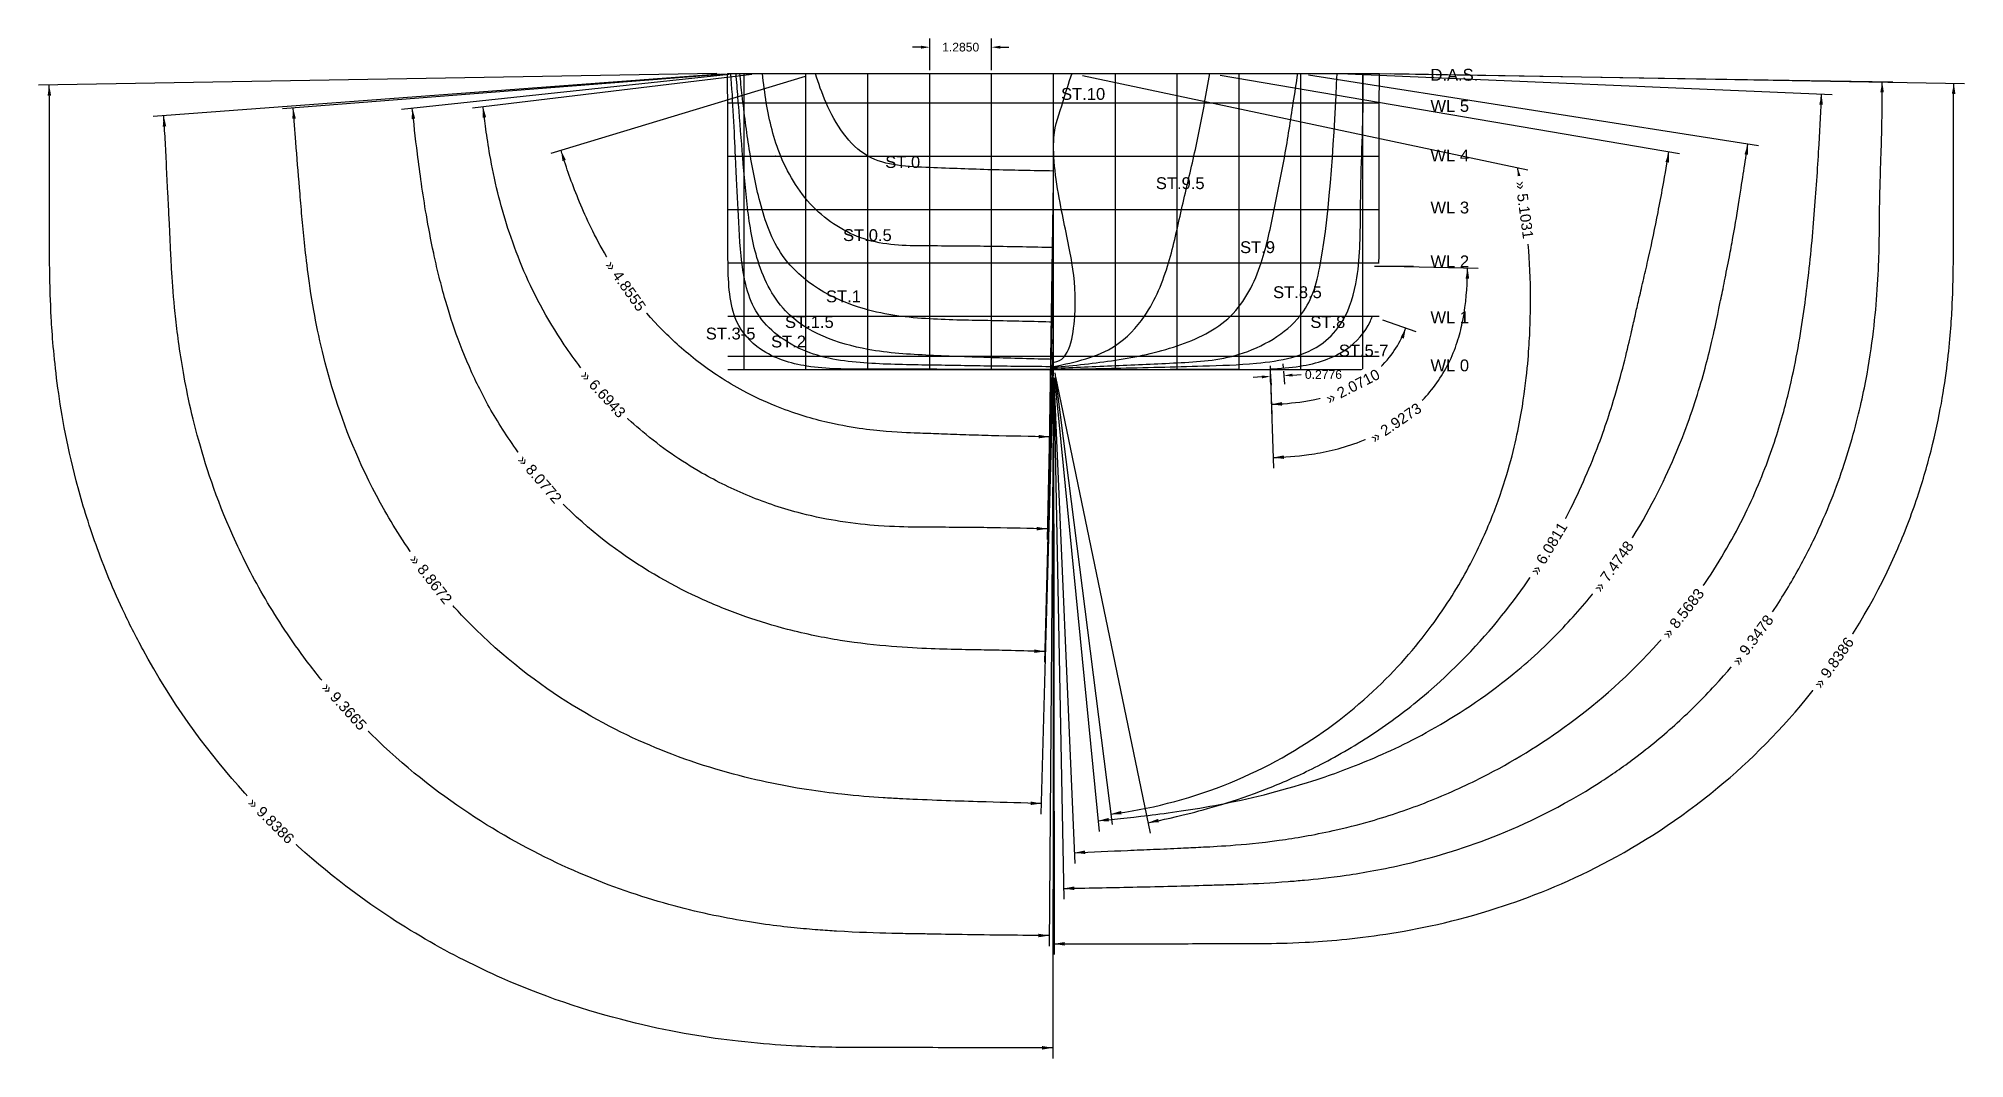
# Model space of a CAD drawing. Header units: inches. Extents: x 18 to 468, y 40 to 453.
# Drawn here: x 18.01 to 58.01, y 431.6 to 452.79 of the extents above; entities that cross this region are included whole.
import ezdxf

# ---------------------------------------------------------------- set-up
doc = ezdxf.new("R2010")
doc.units = ezdxf.units.IN
doc.header["$MEASUREMENT"] = 0
for name, color, linetype in [('1', 130, 'Continuous'), ('Dimensions', 7, 'Continuous'), ('Layer1', 3, 'Continuous')]:
    doc.layers.add(name, color=color, linetype=linetype)
doc.styles.get("Standard").update_dxf_attribs({"font": 'arial.ttf'})
doc.dimstyles.get("Standard").update_dxf_attribs({"dimtxt": 0.18, "dimasz": 0.18, "dimexe": 0.18, "dimexo": 0.0625, "dimgap": 0.09, "dimtad": 0, "dimtih": 1, "dimtoh": 1, "dimdec": 4, "dimzin": 0, "dimdsep": 46, "dimtxsty": 'Standard', "dimcen": 0.09, "dimadec": 0, "dimazin": 0, "dimtfac": 1, "dimtdec": 4, "dimtofl": 0, "dimtmove": 0, "dimatfit": 3, "dimfxl": 1, "dimtolj": 1, "dimtzin": 0, "dimarcsym": 0})

msp = doc.modelspace()

# ---------------------------------------------------------------- texts
at = {"layer": '1', "char_height": 0.246}
for s, width, insert, attachment_point in [('D.A.S.', 1.6963735, (46.92097, 452.15649), 1), ('ST.10', 0.492014, (40.16479, 451.75867), 3), ('WL 5', 1.6963735, (46.92097, 451.50932), 1), ('WL 4', 1.6963735, (46.92097, 450.47981), 1), ('ST.0', 0.492014, (36.32173, 450.34396), 3), ('ST.9.5', 0.492014, (42.22936, 449.90435), 3), ('WL 3', 1.6963735, (46.92097, 449.39947), 1), ('ST.0.5', 0.492014, (35.73161, 448.8262), 3), ('ST.9', 0.492014, (43.6919, 448.57551), 3), ('WL 2', 1.6963735, (46.92097, 448.281), 1), ('ST.8.5', 0.492014, (44.66399, 447.64064), 3), ('ST.1', 0.492014, (35.09107, 447.55362), 3), ('ST.1.5', 0.492014, (34.52633, 447.02075), 3), ('ST.8', 0.492014, (45.1511, 447.02075), 3), ('WL 1', 1.6963735, (46.92097, 447.11891), 1), ('ST.3-5', 0.492014, (32.90029, 446.78168), 3), ('ST.2', 0.492014, (33.9502, 446.61636), 3), ('ST.5-7', 0.492014, (46.04878, 446.42827), 3), ('WL 0', 1.6963735, (46.92097, 446.12046), 1)]:
    msp.add_mtext_dynamic_manual_height_columns(s, width=width, gutter_width=1.23, heights=[0], dxfattribs=dict(at, insert=insert, attachment_point=attachment_point))

# ---------------------------------------------------------------- blocks, each defined once
blk = doc.blocks.new('*D7')
at = {"layer": 'Defpoints', "color": 0, "transparency": 16777216}
for p in [(37.805, 452.606), (36.52, 452.063), (37.805, 452.063)]:
    blk.add_point(p, dxfattribs=at)
at = {"layer": 'Layer1', "color": 0, "lineweight": -2, "transparency": 16777216}
for p, q in [((36.34, 452.606), (36.16, 452.606)), ((36.52, 452.126), (36.52, 452.786)), ((37.805, 452.126), (37.805, 452.786)), ((37.985, 452.606), (38.165, 452.606))]:
    blk.add_line(p, q, dxfattribs=at)
at = {"layer": 'Layer1', "color": 0, "transparency": 16777216}
for points in [[(36.34, 452.636), (36.34, 452.576), (36.52, 452.606)], [(37.985, 452.636), (37.985, 452.576), (37.805, 452.606)]]:
    blk.add_solid(points, dxfattribs=at)
at = {"layer": 'Layer1', "color": 0, "transparency": 16777216, "insert": (37.163, 452.606), "char_height": 0.18, "attachment_point": 5}
blk.add_mtext('\\A1;1.2850', dxfattribs=at)
blk = doc.blocks.new('*D8')
at = {"color": 0, "lineweight": -2, "transparency": 16777216}
for p, q in [((43.419, 445.757), (43.239, 445.746)), ((43.593, 445.863), (43.609, 445.588)), ((43.87, 445.88), (43.886, 445.605)), ((44.055, 445.796), (44.235, 445.807))]:
    blk.add_line(p, q, dxfattribs=at)
at = {"color": 0, "transparency": 16777216}
for points in [[(43.417, 445.787), (43.421, 445.727), (43.598, 445.768)], [(44.053, 445.826), (44.057, 445.766), (43.875, 445.785)]]:
    blk.add_solid(points, dxfattribs=at)
at = {"layer": 'Defpoints', "color": 0, "transparency": 16777216}
for p in [(43.589, 445.926), (43.866, 445.943), (43.875, 445.785)]:
    blk.add_point(p, dxfattribs=at)
at = {"color": 0, "transparency": 16777216, "insert": (44.698, 445.807), "char_height": 0.18, "attachment_point": 5}
blk.add_mtext('\\A1;0.2776', dxfattribs=at)

# ---------------------------------------------------------------- dimensions: what is measured, and where the dimension line sits
at = {"layer": 'Layer1'}
dim = msp.add_linear_dim(base=(37.80533, 452.60608), p1=(36.52029, 452.06301), p2=(37.80533, 452.06301), dimstyle='Standard', dxfattribs=at)
dim.commit()
dim.dimension.update_dxf_attribs({"geometry": '*D7', "text_midpoint": (37.16281, 452.60608)})

# ---------------------------------------------------------------- linework, layer by layer
for p, q in [((45.75694, 448.06062), (46.56507, 448.06062)), ((43.58869, 445.98572), (43.58869, 445.65065)), ((43.86572, 445.94254), (43.86208, 446.02943))]:
    msp.add_line(p, q)
for points, knots in [([(39.09037, 445.91301), (36.09132, 445.91588), (35.23288, 445.92164), (34.02293, 445.91321), (33.03924, 446.21736), (32.36862, 446.94229), (32.32015, 448.1345), (32.32729, 449.22318), (32.32291, 450.38706), (32.33124, 451.11309), (32.32045, 451.85233), (32.31684, 452.06301)], [0, 0, 0, 0, 1.0447603, 2.09074595, 2.97265671, 3.62553165, 4.53380179, 5.43440179, 6.33500179, 7.23560179, 7.6011938, 7.6011938, 7.6011938, 7.6011938]), ([(39.09037, 445.96959), (38.66191, 445.97287), (37.80495, 445.97942), (36.52118, 446.00408), (35.21839, 446.02123), (33.98952, 446.16709), (32.85232, 446.92539), (32.58409, 448.1072), (32.54467, 449.277), (32.49051, 450.18909), (32.43317, 451.49372), (32.39055, 452.06301)], [0, 0, 0, 0, 1.04479786, 2.08968616, 3.13547099, 4.20809422, 5.15721147, 6.10655391, 7.0089173, 7.91000227, 8.84893309, 8.84893309, 8.84893309, 8.84893309]), ([(39.09037, 446.12124), (38.66228, 446.13301), (37.80598, 446.15655), (36.51512, 446.20024), (35.04739, 446.28864), (33.52237, 446.8295), (32.88335, 448.18691), (32.71861, 449.33713), (32.62419, 450.45108), (32.5527, 451.35774), (32.51056, 451.89502), (32.49738, 452.06301)], [0, 0, 0, 0, 1.04517591, 2.09064538, 3.14031181, 4.67396838, 5.69589007, 6.61149728, 7.51601459, 8.41947336, 8.83044793, 8.83044793, 8.83044793, 8.83044793]), ([(39.09037, 446.89532), (38.66221, 446.90651), (37.80582, 446.92889), (36.48956, 446.9431), (34.94289, 447.11356), (33.46506, 447.94372), (32.97258, 449.36023), (32.76344, 450.48528), (32.64787, 451.38404), (32.59125, 451.90869), (32.57482, 452.06301)], [0, 0, 0, 0, 1.04504022, 2.09023694, 3.20438726, 4.85443676, 5.8321221, 6.75093424, 7.65947501, 8.03807332, 8.03807332, 8.03807332, 8.03807332]), ([(39.09037, 450.03474), (38.66022, 450.04147), (37.79974, 450.05493), (36.53447, 450.106), (35.0973, 450.1556), (34.43616, 451.20767), (34.20855, 451.85864), (34.1467, 452.06301)], [0, 0, 0, 0, 1.04495216, 2.0903485, 3.15297445, 4.29654471, 4.81810692, 4.81810692, 4.81810692, 4.81810692]), ([(39.09037, 446.06219), (39.09427, 446.06294), (39.4294, 446.09336), (39.58374, 447.12938), (39.5052, 448.11873), (39.22135, 449.29063), (39.00722, 450.74161), (39.26261, 451.34401), (39.40611, 451.86831), (39.47642, 452.06382)], [0.03354042, 0.03354042, 0.03354042, 0.03354042, 0.04328375, 0.89597906, 1.79781672, 2.71822952, 3.77456992, 4.53967618, 5.04230328, 5.04230328, 5.04230328, 5.04230328]), ([(39.09037, 445.93869), (39.51858, 445.9573), (40.37504, 445.99451), (41.66573, 446.04858), (43.01393, 446.12707), (44.30277, 446.89009), (44.78172, 448.34142), (44.93238, 450.90743), (44.98171, 452.06301)], [0, 0, 0, 0, 1.04572388, 2.09152386, 3.14598621, 4.35850027, 5.32497159, 7.37017964, 7.37017964, 7.37017964, 7.37017964]), ([(39.09038, 445.91301), (39.51838, 445.92138), (40.55211, 445.94159), (41.96461, 445.97721), (43.40472, 446.02283), (44.51505, 446.21073), (45.20025, 446.98215), (45.47047, 447.96443), (45.45903, 449.13112), (45.48969, 450.34391), (45.52744, 451.31425), (45.52022, 451.78952), (45.52461, 452.06301)], [0, 0, 0, 0, 1.0449603, 2.5238325, 3.42872853, 4.60884066, 5.08067321, 5.86676331, 7.02425086, 7.92500336, 8.8257283, 9.32278687, 9.32278687, 9.32278687, 9.32278687]), ([(45.85108, 448.12849), (45.85809, 448.51636), (45.85349, 449.23224), (45.85783, 450.38706), (45.84951, 451.11309), (45.8603, 451.85233), (45.86391, 452.06301)], [4.55484022, 4.55484022, 4.55484022, 4.55484022, 5.43440179, 6.33500179, 7.23560179, 7.6011938, 7.6011938, 7.6011938, 7.6011938]), ([(43.58869, 445.92556), (43.79834, 445.93307), (44.35866, 445.97531), (45.14151, 446.21736), (45.58727, 446.69922), (45.70108, 446.98554), (45.71357, 447.02075)], [1.57169236, 1.57169236, 1.57169236, 1.57169236, 2.09074595, 2.97265671, 3.62553165, 3.71464123, 3.71464123, 3.71464123, 3.71464123])]:
    msp.add_open_spline(points, degree=3, knots=knots)
for points in [[(39.09037, 448.44312), (37.80533, 448.46795), (36.52029, 448.47811), (35.23525, 448.60056), (34.15438, 449.23622), (33.42622, 450.34396), (33.1261, 451.4517), (33.04369, 452.06301)], [(39.09037, 445.95652), (40.37542, 446.10612), (41.66046, 446.40501), (42.7693, 447.02075), (43.40521, 448.12849), (43.67554, 449.23622), (43.8939, 450.34396), (44.07187, 451.4517), (44.16723, 452.06301)], [(39.09037, 445.97385), (40.37542, 446.4087), (40.98088, 447.02075), (41.48026, 448.12849), (41.75086, 449.23622), (42.00665, 450.34396), (42.23056, 451.4517), (42.33724, 452.06301)]]:
    msp.add_spline(points, degree=3)
for points in [[(33.3221, 450.34396), (33.3207, 450.33996), (33.319, 450.33984), (33.31699, 450.34396)], [(39.09037, 445.91301), (42.08942, 445.91588), (42.51839, 445.91876), (42.9455, 445.91872)]]:
    msp.add_open_spline(points, degree=3)
at = {"layer": '1'}
for p, q in [((32.31684, 452.06301), (45.86391, 452.06301)), ((32.66516, 445.91301), (32.66516, 452.06301)), ((33.9502, 445.91301), (33.9502, 452.06301)), ((35.23525, 445.91301), (35.23525, 452.06301)), ((36.52029, 445.91301), (36.52029, 452.06301)), ((37.80533, 445.91301), (37.80533, 452.06301)), ((39.09037, 445.91301), (39.09037, 452.06301)), ((40.37542, 445.91301), (40.37542, 452.06301)), ((41.66046, 445.91301), (41.66046, 452.06301)), ((42.9455, 445.91301), (42.9455, 452.06301)), ((44.23054, 445.91301), (44.23054, 452.06301)), ((45.51559, 445.91301), (45.51559, 452.06301)), ((32.32537, 451.4517), (45.85537, 451.4517)), ((32.32537, 450.34396), (45.85537, 450.34396)), ((32.32537, 449.23622), (45.85537, 449.23622)), ((32.32537, 448.12849), (45.85537, 448.12849)), ((32.32537, 447.02075), (45.85537, 447.02075)), ((32.32537, 446.18994), (45.85537, 446.18994)), ((32.32537, 445.91301), (45.85537, 445.91301))]:
    msp.add_line(p, q, dxfattribs=at)
at = {"layer": 'Dimensions', "color": 0}
for p, q in [((32.09547, 452.05922), (18.0091, 451.81801)), ((32.16976, 452.04648), (20.38841, 451.16429)), ((32.27666, 452.0457), (23.0778, 451.32428)), ((45.20291, 452.05357), (55.26506, 451.624)), ((45.74598, 452.05946), (56.52618, 451.88643)), ((46.08527, 452.05922), (58.01272, 451.85498)), ((32.35466, 452.03957), (25.55172, 451.3154)), ((32.82388, 452.03658), (27.02364, 451.3393)), ((33.9348, 451.99888), (28.65094, 450.39983)), ((39.69302, 452.01794), (48.94526, 450.0583)), ((42.55548, 452.02573), (52.09321, 450.39628)), ((44.38595, 452.02869), (53.73401, 450.56179)), ((39.08691, 449.81337), (39.00058, 444.29353)), ((39.08549, 448.22177), (38.95655, 442.3812)), ((46.07112, 448.05596), (47.91364, 448.0172)), ((45.92223, 446.94673), (46.61625, 446.70054)), ((39.08459, 446.67399), (38.90587, 439.83495)), ((39.08429, 445.89992), (38.83067, 436.67629)), ((39.08868, 445.7482), (38.99834, 433.93421)), ((39.09016, 445.69161), (39.07666, 431.60317)), ((39.09058, 445.69161), (39.10202, 433.76242)), ((39.09471, 445.69165), (39.30544, 434.91212)), ((39.09998, 445.7175), (39.53714, 435.65568)), ((39.11204, 445.73619), (40.03817, 436.31916)), ((39.11823, 445.84255), (40.30837, 436.46024)), ((39.13533, 445.75706), (41.10018, 436.28274)), ((43.59661, 445.7043), (43.6626, 443.86255)), ((43.59661, 445.7043), (43.62298, 444.96838))]:
    msp.add_line(p, q, dxfattribs=at)
for points in [[(18.23046, 451.82181, 0, 0.0738, 0), (18.23425, 451.60044, 0, 0, 0)], [(55.04386, 451.63344, 0, 0.0738, 0), (55.03442, 451.41224, 0, 0, 0)], [(56.30481, 451.88998, 0, 0.0738, 0), (56.30126, 451.66861, 0, 0, 0)], [(57.79135, 451.85877, 0, 0.0738, 0), (57.78756, 451.63741, 0, 0, 0)], [(23.29852, 451.34159, 0, 0.0738, 0), (23.31583, 451.12087, 0, 0, 0)], [(25.77188, 451.33884, 0, 0.0738, 0), (25.79532, 451.11868, 0, 0, 0)], [(27.24346, 451.36573, 0, 0.0738, 0), (27.26989, 451.14591, 0, 0, 0)], [(20.60919, 451.18083, 0, 0.0738, 0), (20.62573, 450.96004, 0, 0, 0)], [(28.86285, 450.46396, 0, 0.0738, 0), (28.92698, 450.25205, 0, 0, 0)], [(51.87497, 450.43357, 0, 0.0738, 0), (51.83768, 450.21533, 0, 0, 0)], [(53.51529, 450.59612, 0, 0.0738, 0), (53.48097, 450.37739, 0, 0, 0)], [(48.72867, 450.10418, 0, 0.0738, 0), (48.77002, 449.88667, 0, 0, 0)], [(47.69229, 448.02186, 0, 0.0738, 0), (47.68763, 447.80051, 0, 0, 0)], [(46.40759, 446.77456, 0, 0.0738, 0), (46.33357, 446.5659, 0, 0, 0)], [(43.61505, 445.18964, 0, 0.0738, 0), (43.83631, 445.19756, 0, 0, 0)], [(39.00404, 444.5149, 0, 0.0738, 0), (38.78267, 444.51836, 0, 0, 0)], [(43.65467, 444.08381, 0, 0.0738, 0), (43.87593, 444.09174, 0, 0, 0)], [(38.96144, 442.60255, 0, 0.0738, 0), (38.74009, 442.60743, 0, 0, 0)], [(38.91165, 440.05628, 0, 0.0738, 0), (38.69033, 440.06206, 0, 0, 0)], [(38.83676, 436.89761, 0, 0.0738, 0), (38.61544, 436.9037, 0, 0, 0)], [(40.0165, 436.5395, 0, 0.0738, 0), (40.23683, 436.56117, 0, 0, 0)], [(40.28051, 436.67988, 0, 0.0738, 0), (40.5002, 436.70734, 0, 0, 0)], [(41.05522, 436.49953, 0, 0.0738, 0), (41.27201, 436.54449, 0, 0, 0)], [(39.52753, 435.87687, 0, 0.0738, 0), (39.74872, 435.88648, 0, 0, 0)], [(39.30111, 435.13348, 0, 0.0738, 0), (39.52247, 435.13781, 0, 0, 0)], [(39.00004, 434.1556, 0, 0.0738, 0), (38.77864, 434.15729, 0, 0, 0)], [(39.10181, 433.98382, 0, 0.0738, 0), (39.32321, 433.98404, 0, 0, 0)], [(39.07687, 431.82457, 0, 0.0738, 0), (38.85547, 431.82479, 0, 0, 0)]]:
    msp.add_lwpolyline(points, format="xyseb", dxfattribs=at)
for points, knots in [([(39.07687, 431.82457), (38.45484, 431.82517), (37.9426, 431.82577), (36.66696, 431.82748), (36.16331, 431.82853), (35.66201, 431.82963), (35.5379, 431.82991), (35.37229, 431.8302), (35.31726, 431.83026), (35.2227, 431.83028), (35.17852, 431.83024), (35.06241, 431.83024), (34.99394, 431.83029), (34.75708, 431.83126), (34.55726, 431.83288), (33.8694, 431.85067), (33.27885, 431.87602), (31.93103, 432.03058), (31.22511, 432.13979), (29.58806, 432.53546), (28.65488, 432.8227), (26.60864, 433.72364), (25.49561, 434.34167), (23.6359, 435.76116), (22.87902, 436.44744), (21.44025, 438.07863), (20.75946, 439.02581), (20.03075, 440.3642), (19.88887, 440.64449), (19.64053, 441.17565), (19.53245, 441.42421), (19.33951, 441.89953), (19.25282, 442.13003), (19.01773, 442.79885), (18.89415, 443.21433), (18.58407, 444.40187), (18.47201, 445.07177), (18.32608, 446.18899), (18.29351, 446.63779), (18.25447, 447.35042), (18.24869, 447.61468), (18.24394, 447.84818), (18.24304, 447.89919), (18.24132, 448.00562), (18.24058, 448.05782), (18.23868, 448.21116), (18.23783, 448.30907), (18.23613, 448.5888), (18.23612, 448.7564), (18.23647, 449.0223), (18.23676, 449.12781), (18.23703, 449.31164), (18.23705, 449.39988), (18.23694, 449.58966), (18.23683, 449.68834), (18.23659, 449.93432), (18.23648, 450.08435), (18.23683, 450.34606), (18.2372, 450.45825), (18.23805, 450.65035), (18.23849, 450.73427), (18.23944, 450.98995), (18.23955, 451.12649), (18.23598, 451.47225), (18.23347, 451.64624), (18.23046, 451.82181)], [0, 0, 0, 0, 0.21613605, 0.21613605, 0.64840816, 0.64840816, 0.86915162, 0.86915162, 1.01759054, 1.01759054, 1.13825225, 1.13825225, 1.25891396, 1.25891396, 1.50023737, 1.50023737, 1.94285465, 1.94285465, 2.30871098, 2.30871098, 2.6745673, 2.6745673, 3.04042362, 3.04042362, 3.29218427, 3.29218427, 3.54394492, 3.54394492, 3.60839684, 3.60839684, 3.66324941, 3.66324941, 3.71810198, 3.71810198, 3.82780711, 3.82780711, 4.05650108, 4.05650108, 4.28519505, 4.28519505, 4.51388902, 4.51388902, 4.59366916, 4.59366916, 4.6734493, 4.6734493, 4.83300959, 4.83300959, 5.15213016, 5.15213016, 5.40619358, 5.40619358, 5.64630083, 5.64630083, 5.88640808, 5.88640808, 6.22845636, 6.22845636, 6.46545609, 6.46545609, 6.70245583, 6.70245583, 7.25729702, 7.25729702, 7.6011938, 7.6011938, 7.6011938, 7.6011938]), ([(39.10181, 433.98382), (39.72362, 433.98442), (40.2356, 433.98502), (41.51034, 433.98673), (42.01301, 433.98777), (42.52146, 433.98889), (42.64913, 433.98918), (42.81713, 433.98946), (42.87223, 433.98952), (42.98271, 433.98953), (43.04872, 433.98944), (43.21801, 433.98963), (43.31817, 433.98992), (43.66573, 433.99337), (43.96023, 433.99871), (44.77399, 434.04076), (45.33335, 434.08491), (46.65412, 434.28724), (47.42425, 434.44482), (48.98107, 434.94553), (49.72072, 435.23743), (51.27882, 436.0492), (52.09321, 436.56819), (53.56266, 437.78386), (54.2271, 438.44259), (55.46226, 439.99842), (56.03123, 440.89758), (56.58463, 442.09339), (56.67209, 442.29598), (56.82932, 442.68483), (56.9004, 442.87379), (57.09417, 443.42341), (57.19754, 443.76668), (57.47647, 444.81619), (57.57785, 445.42415), (57.70871, 446.43671), (57.73685, 446.84283), (57.7702, 447.48627), (57.77472, 447.72247), (57.7806, 448.03125), (57.78243, 448.17779), (57.78582, 448.5908), (57.78536, 448.82971), (57.78455, 449.23452), (57.7844, 449.39989), (57.78474, 449.78824), (57.78507, 449.99301), (57.78473, 450.31785), (57.78436, 450.43776), (57.78293, 450.76144), (57.78197, 450.91966), (57.78275, 451.18765), (57.78335, 451.28145), (57.78596, 451.51594), (57.78797, 451.65578), (57.79067, 451.81873), (57.79101, 451.83874), (57.79135, 451.85877)], [0, 0, 0, 0, 0.21614507, 0.21614507, 0.6484352, 0.6484352, 0.87900598, 0.87900598, 1.02706787, 1.02706787, 1.18703648, 1.18703648, 1.34700509, 1.34700509, 1.66694232, 1.66694232, 2.07166621, 2.07166621, 2.47639009, 2.47639009, 2.78509251, 2.78509251, 3.09379493, 3.09379493, 3.35313602, 3.35313602, 3.61247712, 3.61247712, 3.66471876, 3.66471876, 3.7169604, 3.7169604, 3.82144368, 3.82144368, 4.05968974, 4.05968974, 4.29793579, 4.29793579, 4.53618184, 4.53618184, 4.77442789, 4.77442789, 5.25092, 5.25092, 5.72741211, 5.72741211, 6.20390421, 6.20390421, 6.46297857, 6.46297857, 7.01044582, 7.01044582, 7.28657605, 7.28657605, 7.56270628, 7.56270628, 7.6011938, 7.6011938, 7.6011938, 7.6011938]), ([(39.30111, 435.13348), (39.76872, 435.14262), (40.24781, 435.15199), (41.22287, 435.17377), (41.71245, 435.18597), (42.32357, 435.20303), (42.44112, 435.20638), (42.70177, 435.2141), (42.85438, 435.21879), (43.29269, 435.2361), (43.60695, 435.25145), (44.07421, 435.28746), (44.18596, 435.29689), (44.5325, 435.32921), (44.8209, 435.35943), (45.52429, 435.46129), (45.93833, 435.53257), (46.94201, 435.76854), (47.54568, 435.94089), (48.89901, 436.47127), (49.65081, 436.83175), (50.67019, 437.48709), (50.91461, 437.65626), (51.47157, 438.07432), (51.76903, 438.32136), (52.32363, 438.82556), (52.58307, 439.08443), (53.31492, 439.87973), (53.74153, 440.43424), (54.30481, 441.30542), (54.47619, 441.59697), (54.78063, 442.16234), (54.91575, 442.43917), (55.27647, 443.24459), (55.45764, 443.7474), (55.74947, 444.6976), (55.85483, 445.13937), (56.01359, 445.92804), (56.06579, 446.26755), (56.14736, 446.9058), (56.17479, 447.19824), (56.23817, 448.06398), (56.24264, 448.51595), (56.24678, 448.91862), (56.24733, 449.0042), (56.24883, 449.18285), (56.24991, 449.26203), (56.25346, 449.4585), (56.25577, 449.56076), (56.26415, 449.88074), (56.27188, 450.10155), (56.28538, 450.51693), (56.28943, 450.64737), (56.29629, 450.91424), (56.2992, 451.0484), (56.30278, 451.31557), (56.30345, 451.45417), (56.30356, 451.64446), (56.30342, 451.70508), (56.30369, 451.80024), (56.30397, 451.83749), (56.30481, 451.88998)], [0, 0, 0, 0, 1.14164521, 1.14164521, 2.28329042, 2.28329042, 2.57157897, 2.57157897, 2.85986752, 2.85986752, 3.29439449, 3.29439449, 3.42459686, 3.42459686, 3.68500162, 3.68500162, 3.94540637, 3.94540637, 4.22913285, 4.22913285, 4.51285933, 4.51285933, 4.60137019, 4.60137019, 4.71506675, 4.71506675, 4.8287633, 4.8287633, 5.05615642, 5.05615642, 5.16746753, 5.16746753, 5.27877863, 5.27877863, 5.50140085, 5.50140085, 5.73920525, 5.73920525, 5.98025111, 5.98025111, 6.22129697, 6.22129697, 6.77141264, 6.77141264, 6.96338063, 6.96338063, 7.28339365, 7.28339365, 7.60340668, 7.60340668, 8.24343273, 8.24343273, 8.50485694, 8.50485694, 8.73742008, 8.73742008, 8.93332797, 8.93332797, 9.12923587, 9.12923587, 9.32278687, 9.32278687, 9.32278687, 9.32278687]), ([(38.83676, 436.89761), (38.46267, 436.9079), (38.0811, 436.91838), (37.45238, 436.93719), (37.20877, 436.94476), (36.70108, 436.9625), (36.4388, 436.97262), (36.08074, 436.98893), (35.99172, 436.99311), (35.78718, 437.00369), (35.67472, 437.00996), (35.30701, 437.03359), (35.02122, 437.05565), (34.24356, 437.14063), (33.71736, 437.21609), (32.54411, 437.46852), (31.89135, 437.6444), (30.56484, 438.15004), (29.91408, 438.4475), (28.53479, 439.27638), (27.80403, 439.81137), (26.89612, 440.70511), (26.69538, 440.91877), (26.32898, 441.33956), (26.15968, 441.54986), (25.68957, 442.1753), (25.4265, 442.58452), (24.71935, 443.82454), (24.4097, 444.59757), (23.95781, 445.9929), (23.81963, 446.61887), (23.66865, 447.46508), (23.62828, 447.75169), (23.56643, 448.23866), (23.5458, 448.4293), (23.50652, 448.81048), (23.48964, 448.99037), (23.45781, 449.34792), (23.44329, 449.52298), (23.40361, 450.00762), (23.37865, 450.32213), (23.33544, 450.87075), (23.31699, 451.10604), (23.29852, 451.34159)], [0, 0, 0, 0, 0.91332424, 0.91332424, 1.47427685, 1.47427685, 2.03522947, 2.03522947, 2.21697151, 2.21697151, 2.39871356, 2.39871356, 2.76219765, 2.76219765, 3.27254362, 3.27254362, 3.78288959, 3.78288959, 4.20204273, 4.20204273, 4.62119587, 4.62119587, 4.74087973, 4.74087973, 4.86056359, 4.86056359, 5.09993132, 5.09993132, 5.61397797, 5.61397797, 6.12802462, 6.12802462, 6.45685588, 6.45685588, 6.79333088, 6.79333088, 7.12980589, 7.12980589, 7.50475087, 7.50475087, 8.25464084, 8.25464084, 8.83044793, 8.83044793, 8.83044793, 8.83044793]), ([(38.91165, 440.05628), (38.6739, 440.06249), (38.44155, 440.06856), (38.04389, 440.07801), (37.87626, 440.08168), (37.5546, 440.08775), (37.38354, 440.09035), (36.99609, 440.09824), (36.7825, 440.10349), (36.301, 440.12243), (36.03674, 440.1357), (35.41252, 440.18623), (35.05644, 440.22383), (34.32212, 440.34096), (33.95456, 440.41386), (33.28271, 440.58792), (32.98957, 440.67597), (32.40531, 440.87987), (32.11087, 440.99643), (31.21797, 441.39963), (30.60794, 441.73858), (29.37696, 442.63847), (28.75328, 443.20264), (27.95049, 444.21398), (27.72582, 444.53823), (27.35486, 445.14816), (27.20075, 445.44138), (26.75255, 446.39081), (26.57177, 446.95929), (26.3962, 447.58061), (26.35655, 447.73305), (26.28193, 448.03657), (26.2482, 448.18387), (26.15605, 448.61127), (26.10663, 448.87673), (26.02513, 449.35516), (25.9926, 449.56694), (25.93193, 449.98774), (25.90468, 450.19273), (25.83773, 450.72891), (25.80235, 451.05264), (25.77188, 451.33884)], [0, 0, 0, 0, 0.58028398, 0.58028398, 1.01632333, 1.01632333, 1.43192269, 1.43192269, 1.84752205, 1.84752205, 2.28925856, 2.28925856, 2.73099508, 2.73099508, 3.10858584, 3.10858584, 3.38241576, 3.38241576, 3.65624568, 3.65624568, 4.20390551, 4.20390551, 4.75156535, 4.75156535, 4.97314111, 4.97314111, 5.19471686, 5.19471686, 5.73532791, 5.73532791, 5.94331162, 5.94331162, 6.15129533, 6.15129533, 6.56726275, 6.56726275, 6.96603446, 6.96603446, 7.36480616, 7.36480616, 8.03807332, 8.03807332, 8.03807332, 8.03807332]), ([(38.96144, 442.60255), (38.58053, 442.61096), (38.21228, 442.61904), (37.66854, 442.62749), (37.48183, 442.62965), (37.09735, 442.633), (36.90162, 442.63419), (36.56201, 442.63589), (36.43364, 442.63566), (36.03282, 442.64039), (35.77498, 442.64545), (35.22424, 442.68466), (34.95746, 442.71118), (34.41235, 442.7962), (34.14364, 442.84863), (33.6762, 442.96815), (33.4867, 443.02357), (33.12375, 443.14407), (32.94682, 443.20983), (32.4292, 443.42206), (32.10168, 443.58332), (31.34918, 444.01385), (30.93983, 444.29998), (30.23338, 444.88991), (29.92566, 445.18957), (29.38161, 445.79982), (29.14177, 446.11214), (28.55944, 446.973), (28.27428, 447.52199), (27.82501, 448.59482), (27.66607, 449.1085), (27.48207, 449.85561), (27.42862, 450.11717), (27.35065, 450.5612), (27.32314, 450.74635), (27.27989, 451.06401), (27.26337, 451.20043), (27.24753, 451.33188), (27.24546, 451.34908), (27.24346, 451.36573)], [0, 0, 0, 0, 0.9282792, 0.9282792, 1.42384717, 1.42384717, 1.91941514, 1.91941514, 2.26551644, 2.26551644, 2.61161775, 2.61161775, 2.86809417, 2.86809417, 3.08093578, 3.08093578, 3.2152873, 3.2152873, 3.34963882, 3.34963882, 3.61834185, 3.61834185, 3.99843385, 3.99843385, 4.32180118, 4.32180118, 4.6451685, 4.6451685, 5.21105964, 5.21105964, 5.77695078, 5.77695078, 6.10622558, 6.10622558, 6.36815348, 6.36815348, 6.63008138, 6.63008138, 6.67097667, 6.67097667, 6.67097667, 6.67097667]), ([(39.52753, 435.87687), (39.89687, 435.89291), (40.26427, 435.90888), (40.80779, 435.93218), (40.98529, 435.93969), (41.35444, 435.95554), (41.54419, 435.96381), (41.87443, 435.97898), (42.01231, 435.98553), (42.2945, 435.9996), (42.49693, 436.0093), (43.04109, 436.04942), (43.38005, 436.07979), (44.11393, 436.18108), (44.48919, 436.24439), (45.14821, 436.39086), (45.40942, 436.45632), (45.87968, 436.59131), (46.08349, 436.65514), (46.47924, 436.78972), (46.67419, 436.86129), (47.25298, 437.08937), (47.63088, 437.25907), (48.60875, 437.75653), (49.20633, 438.11634), (50.42426, 439.01582), (51.04698, 439.55477), (52.02395, 440.64991), (52.37805, 441.10421), (53.00222, 442.04474), (53.27513, 442.53299), (53.72364, 443.47183), (53.9, 443.92124), (54.17651, 444.7354), (54.27759, 445.1005), (54.43491, 445.74211), (54.4914, 446.01933), (54.58832, 446.53903), (54.62829, 446.78806), (54.69864, 447.26876), (54.72835, 447.49785), (54.81737, 448.2467), (54.86286, 448.74248), (54.93861, 449.69963), (54.96817, 450.1588), (55.01354, 450.96519), (55.03043, 451.31873), (55.04386, 451.63344)], [0, 0, 0, 0, 0.90194995, 0.90194995, 1.34044264, 1.34044264, 1.77893534, 1.77893534, 2.08378705, 2.08378705, 2.3920804, 2.3920804, 2.70037375, 2.70037375, 2.95552189, 2.95552189, 3.10985442, 3.10985442, 3.22315946, 3.22315946, 3.33646451, 3.33646451, 3.56307459, 3.56307459, 3.9259311, 3.9259311, 4.28878761, 4.28878761, 4.49330481, 4.49330481, 4.697822, 4.697822, 4.90233919, 4.90233919, 5.10685638, 5.10685638, 5.31137357, 5.31137357, 5.5454543, 5.5454543, 5.77953502, 5.77953502, 6.3305664, 6.3305664, 6.88159779, 6.88159779, 7.37017964, 7.37017964, 7.37017964, 7.37017964]), ([(39.00004, 434.1556), (38.71661, 434.15777), (38.42325, 434.16), (37.81432, 434.16619), (37.49206, 434.17056), (36.95585, 434.17928), (36.72973, 434.18331), (36.39794, 434.18891), (36.29101, 434.1906), (36.03692, 434.19474), (35.89367, 434.19717), (35.41547, 434.20794), (35.03213, 434.21928), (34.46376, 434.25343), (34.33936, 434.26162), (34.04721, 434.28423), (33.88366, 434.29843), (33.34117, 434.3546), (32.90973, 434.40989), (31.92281, 434.59132), (31.36729, 434.71786), (30.17089, 435.07965), (29.52651, 435.31788), (28.24852, 435.90657), (27.60522, 436.25701), (26.28369, 437.13589), (25.60397, 437.66453), (24.64192, 438.60606), (24.36465, 438.90036), (23.89888, 439.446), (23.70894, 439.6834), (23.36659, 440.14468), (23.21267, 440.36556), (22.9293, 440.7988), (22.79738, 441.01426), (22.4295, 441.65286), (22.22148, 442.06792), (21.69769, 443.24057), (21.4689, 443.94231), (21.14293, 445.15616), (21.04508, 445.67053), (20.94115, 446.31997), (20.9142, 446.51711), (20.8699, 446.8742), (20.85181, 447.04159), (20.80631, 447.51107), (20.78751, 447.78075), (20.76225, 448.20527), (20.75463, 448.37002), (20.74053, 448.68567), (20.73737, 448.76138), (20.7259, 448.99162), (20.7187, 449.12696), (20.70419, 449.40441), (20.69788, 449.52635), (20.6821, 449.84266), (20.67291, 450.03785), (20.6549, 450.40754), (20.64569, 450.58922), (20.62683, 450.92405), (20.61699, 451.07676), (20.60919, 451.18083)], [0, 0, 0, 0, 0.69112058, 0.69112058, 1.38786423, 1.38786423, 1.93379003, 1.93379003, 2.22275867, 2.22275867, 2.51172731, 2.51172731, 3.08966459, 3.08966459, 3.24247238, 3.24247238, 3.39528017, 3.39528017, 3.70089576, 3.70089576, 4.00571687, 4.00571687, 4.31053798, 4.31053798, 4.61535909, 4.61535909, 4.9201802, 4.9201802, 5.04331896, 5.04331896, 5.12919938, 5.12919938, 5.20071398, 5.20071398, 5.27222858, 5.27222858, 5.41525778, 5.41525778, 5.69549577, 5.69549577, 5.97573376, 5.97573376, 6.12348744, 6.12348744, 6.27124112, 6.27124112, 6.56674847, 6.56674847, 6.82683564, 6.82683564, 7.21360532, 7.21360532, 7.600375, 7.600375, 7.84961291, 7.84961291, 8.17890714, 8.17890714, 8.50820137, 8.50820137, 8.84893309, 8.84893309, 8.84893309, 8.84893309]), ([(39.00404, 444.5149), (38.61956, 444.52091), (38.21754, 444.52711), (37.62373, 444.54217), (37.44498, 444.54756), (37.09998, 444.55912), (36.93134, 444.56531), (36.61573, 444.57715), (36.46828, 444.58281), (36.17406, 444.5938), (35.94123, 444.59993), (35.28698, 444.65434), (34.86568, 444.70099), (34.03084, 444.90136), (33.68449, 445.00463), (33.09656, 445.24316), (32.87413, 445.34574), (32.47764, 445.55828), (32.30897, 445.65844), (31.99607, 445.86202), (31.84863, 445.96707), (31.43245, 446.2871), (31.18999, 446.50662), (30.49831, 447.20962), (30.16323, 447.67849), (29.63988, 448.52867), (29.45204, 448.91337), (29.15028, 449.60857), (29.03175, 449.93527), (28.9102, 450.30997), (28.88576, 450.38826), (28.86285, 450.46396)], [0, 0, 0, 0, 0.93401473, 0.93401473, 1.33088341, 1.33088341, 1.7277521, 1.7277521, 2.0845943, 2.0845943, 2.44301838, 2.44301838, 2.80144247, 2.80144247, 3.01297285, 3.01297285, 3.1336453, 3.1336453, 3.22381522, 3.22381522, 3.31398514, 3.31398514, 3.49432497, 3.49432497, 3.89858802, 3.89858802, 4.30285106, 4.30285106, 4.70711411, 4.70711411, 4.81810692, 4.81810692, 4.81810692, 4.81810692]), ([(40.0165, 436.5395), (40.2939, 436.56678), (40.64112, 436.60013), (41.48063, 436.70165), (41.97286, 436.7695), (43.12032, 436.9903), (43.77381, 437.14427), (44.64788, 437.42543), (44.8164, 437.48252), (45.18715, 437.61695), (45.38598, 437.69327), (46.02278, 437.95791), (46.50201, 438.18111), (47.55783, 438.78481), (48.13606, 439.16657), (48.91638, 439.81906), (49.10161, 439.98378), (49.4389, 440.30563), (49.5887, 440.45703), (49.86888, 440.75593), (50.00142, 440.90545), (50.37767, 441.35175), (50.60002, 441.64614), (51.26167, 442.60293), (51.59518, 443.22874), (52.11225, 444.35732), (52.2959, 444.86213), (52.5822, 445.75965), (52.68319, 446.15073), (52.81332, 446.70163), (52.85471, 446.89592), (52.91183, 447.17071), (52.93135, 447.26761), (52.97217, 447.46857), (52.99967, 447.60234), (53.06119, 447.90564), (53.09462, 448.07222), (53.15402, 448.38051), (53.17917, 448.51448), (53.2554, 448.93867), (53.2979, 449.19947), (53.37031, 449.65887), (53.40029, 449.85734), (53.45459, 450.20915), (53.48334, 450.39254), (53.51397, 450.58768), (53.51463, 450.5919), (53.51529, 450.59612)], [0, 0, 0, 0, 0.67855186, 0.67855186, 1.36895462, 1.36895462, 2.05935738, 2.05935738, 2.2224266, 2.2224266, 2.38549581, 2.38549581, 2.71163424, 2.71163424, 3.03777267, 3.03777267, 3.13824907, 3.13824907, 3.22103462, 3.22103462, 3.30382017, 3.30382017, 3.46939126, 3.46939126, 3.85625643, 3.85625643, 4.2431216, 4.2431216, 4.62998677, 4.62998677, 4.90687796, 4.90687796, 5.11374694, 5.11374694, 5.452415, 5.452415, 5.79108305, 5.79108305, 6.0271794, 6.0271794, 6.49937211, 6.49937211, 6.97156481, 6.97156481, 7.44375751, 7.44375751, 7.4541731, 7.4541731, 7.4541731, 7.4541731]), ([(40.28051, 436.67988), (41.06146, 436.7775), (41.86605, 436.97822), (43.37842, 437.56892), (44.08263, 437.95653), (45.29996, 438.81371), (45.81406, 439.28032), (46.66176, 440.19466), (46.99748, 440.64232), (47.54182, 441.47598), (47.75125, 441.86286), (48.09025, 442.57038), (48.21984, 442.89157), (48.54831, 443.80448), (48.66649, 444.29778), (48.83347, 445.12404), (48.87888, 445.4574), (48.94214, 446.01693), (48.95878, 446.24039), (48.98167, 446.60453), (48.99005, 446.7898), (49.00442, 447.35139), (48.9991, 447.73421), (48.9588, 448.47433), (48.92391, 448.83029), (48.83394, 449.52505), (48.77776, 449.84598), (48.72867, 450.10418)], [0.04815543, 0.04815543, 0.04815543, 0.04815543, 0.11703338, 0.11703338, 0.18591133, 0.18591133, 0.25478928, 0.25478928, 0.32366723, 0.32366723, 0.39254518, 0.39254518, 0.46142313, 0.46142313, 0.60749039, 0.60749039, 0.75355765, 0.75355765, 0.89962491, 0.89962491, 1.04569217, 1.04569217, 1.33782669, 1.33782669, 1.62996121, 1.62996121, 1.97552531, 1.97552531, 1.97552531, 1.97552531]), ([(41.05522, 436.49953), (41.21427, 436.53251), (41.50884, 436.59031), (42.3729, 436.80928), (42.94615, 436.97049), (43.93997, 437.37272), (44.25477, 437.5133), (44.94377, 437.8642), (45.32169, 438.08002), (46.0891, 438.58626), (46.43762, 438.84918), (47.41801, 439.66927), (47.95035, 440.23508), (48.84896, 441.35225), (49.21871, 441.91266), (49.82415, 442.97679), (50.05992, 443.47914), (50.43761, 444.39329), (50.57995, 444.80567), (50.8721, 445.74169), (50.98258, 446.20061), (51.09718, 446.69387), (51.12577, 446.82204), (51.16368, 446.99168), (51.17618, 447.04765), (51.20778, 447.18743), (51.23147, 447.28963), (51.2866, 447.52557), (51.31755, 447.65709), (51.38213, 447.93524), (51.41531, 448.07964), (51.51963, 448.54774), (51.58534, 448.86112), (51.68192, 449.35198), (51.71559, 449.52975), (51.79821, 449.98316), (51.83958, 450.22643), (51.87497, 450.43357)], [0, 0, 0, 0, 0.3849841, 0.3849841, 0.76996819, 0.76996819, 0.93097323, 0.93097323, 1.10480746, 1.10480746, 1.27864168, 1.27864168, 1.64025496, 1.64025496, 2.00186824, 2.00186824, 2.36348152, 2.36348152, 2.7250948, 2.7250948, 3.2972904, 3.2972904, 3.55148273, 3.55148273, 3.71071366, 3.71071366, 4.02917552, 4.02917552, 4.34763737, 4.34763737, 4.63915103, 4.63915103, 5.22217834, 5.22217834, 5.55293867, 5.55293867, 6.06547609, 6.06547609, 6.06547609, 6.06547609]), ([(43.65467, 444.08381), (43.88281, 444.09198), (44.13029, 444.10837), (44.7049, 444.18908), (45.04071, 444.25995), (45.75079, 444.52371), (46.12611, 444.71931), (46.69504, 445.19462), (46.90513, 445.41734), (47.17235, 445.81055), (47.25214, 445.9482), (47.39207, 446.24107), (47.44867, 446.39041), (47.53559, 446.66904), (47.56755, 446.8016), (47.66659, 447.30447), (47.68084, 447.62303), (47.69027, 447.93289), (47.69137, 447.97841), (47.69229, 448.02186)], [1.57169236, 1.57169236, 1.57169236, 1.57169236, 2.03122363, 2.03122363, 2.56573038, 2.56573038, 3.10023713, 3.10023713, 3.43717342, 3.43717342, 3.59966302, 3.59966302, 3.76281158, 3.76281158, 3.92596014, 3.92596014, 4.41529358, 4.41529358, 4.50380077, 4.50380077, 4.50380077, 4.50380077]), ([(43.61505, 445.18964), (43.83357, 445.19747), (44.05999, 445.21355), (44.59229, 445.29434), (44.9051, 445.37117), (45.52001, 445.65482), (45.82323, 445.86417), (46.1627, 446.28383), (46.24895, 446.41702), (46.3531, 446.6325), (46.38264, 446.70421), (46.40759, 446.77456)], [1.57169236, 1.57169236, 1.57169236, 1.57169236, 2.06732677, 2.06732677, 2.70491687, 2.70491687, 3.34250697, 3.34250697, 3.59496361, 3.59496361, 3.71464123, 3.71464123, 3.71464123, 3.71464123])]:
    msp.add_open_spline(points, degree=3, knots=knots, dxfattribs=at)

msp.set_redraw_order([(e.dxf.handle, doc.entitydb.next_handle()) for e in msp.query("TEXT MTEXT ATTDEF DIMENSION ARC_DIMENSION")])  # texts and dimensions are drawn at this point

# ---------------------------------------------------------------- next in the draw order: texts
at = {"layer": 'Dimensions', "color": 0, "char_height": 0.2214, "attachment_point": 5, "bg_fill": 3, "box_fill_scale": 1.5, "bg_fill_color": 256, "bg_fill_transparency": 0}
for s, insert, rotation in [('» 5.1031', (48.87238, 449.22656), 277.680405), ('» 4.8555', (30.20114, 447.65086), 305.329867), ('» 6.6943', (29.73544, 445.40422), 312.552708), ('» 2.9273', (46.20043, 444.80376), 34.186326), ('» 8.0772', (28.41845, 443.63667), 310.759964), ('» 6.0811', (49.37421, 442.19273), 59.043728), ('» 8.8672', (26.15811, 441.5567), 308.216472), ('» 8.5683', (52.16645, 440.84763), 52.035826), ('» 9.3478', (53.61277, 440.29303), 53.049517), ('» 9.8386', (55.29485, 439.82167), 54.816547), ('» 9.3665', (24.35904, 438.91639), 312.211264), ('» 9.8386', (22.83723, 436.54247), 315.057248)]:
    msp.add_mtext(s, dxfattribs=dict(at, insert=insert, rotation=rotation))

# ---------------------------------------------------------------- next in the draw order: texts
for s, insert, rotation in [('» 2.0710', (45.30858, 445.55961), 27.041055), ('» 7.4748', (50.72011, 441.82119), 54.671262)]:
    msp.add_mtext(s, dxfattribs=dict(at, insert=insert, rotation=rotation))

# ---------------------------------------------------------------- next in the draw order: dimensions: what is measured, and where the dimension line sits
dim = msp.add_aligned_dim(p1=(43.588687, 445.925556), p2=(43.865721, 445.942543), distance=-0.157742, dimstyle='Standard')
dim.commit()
dim.dimension.update_dxf_attribs({"geometry": '*D8', "text_midpoint": (44.698268, 445.80713)})

doc.saveas('drawing.dxf')
